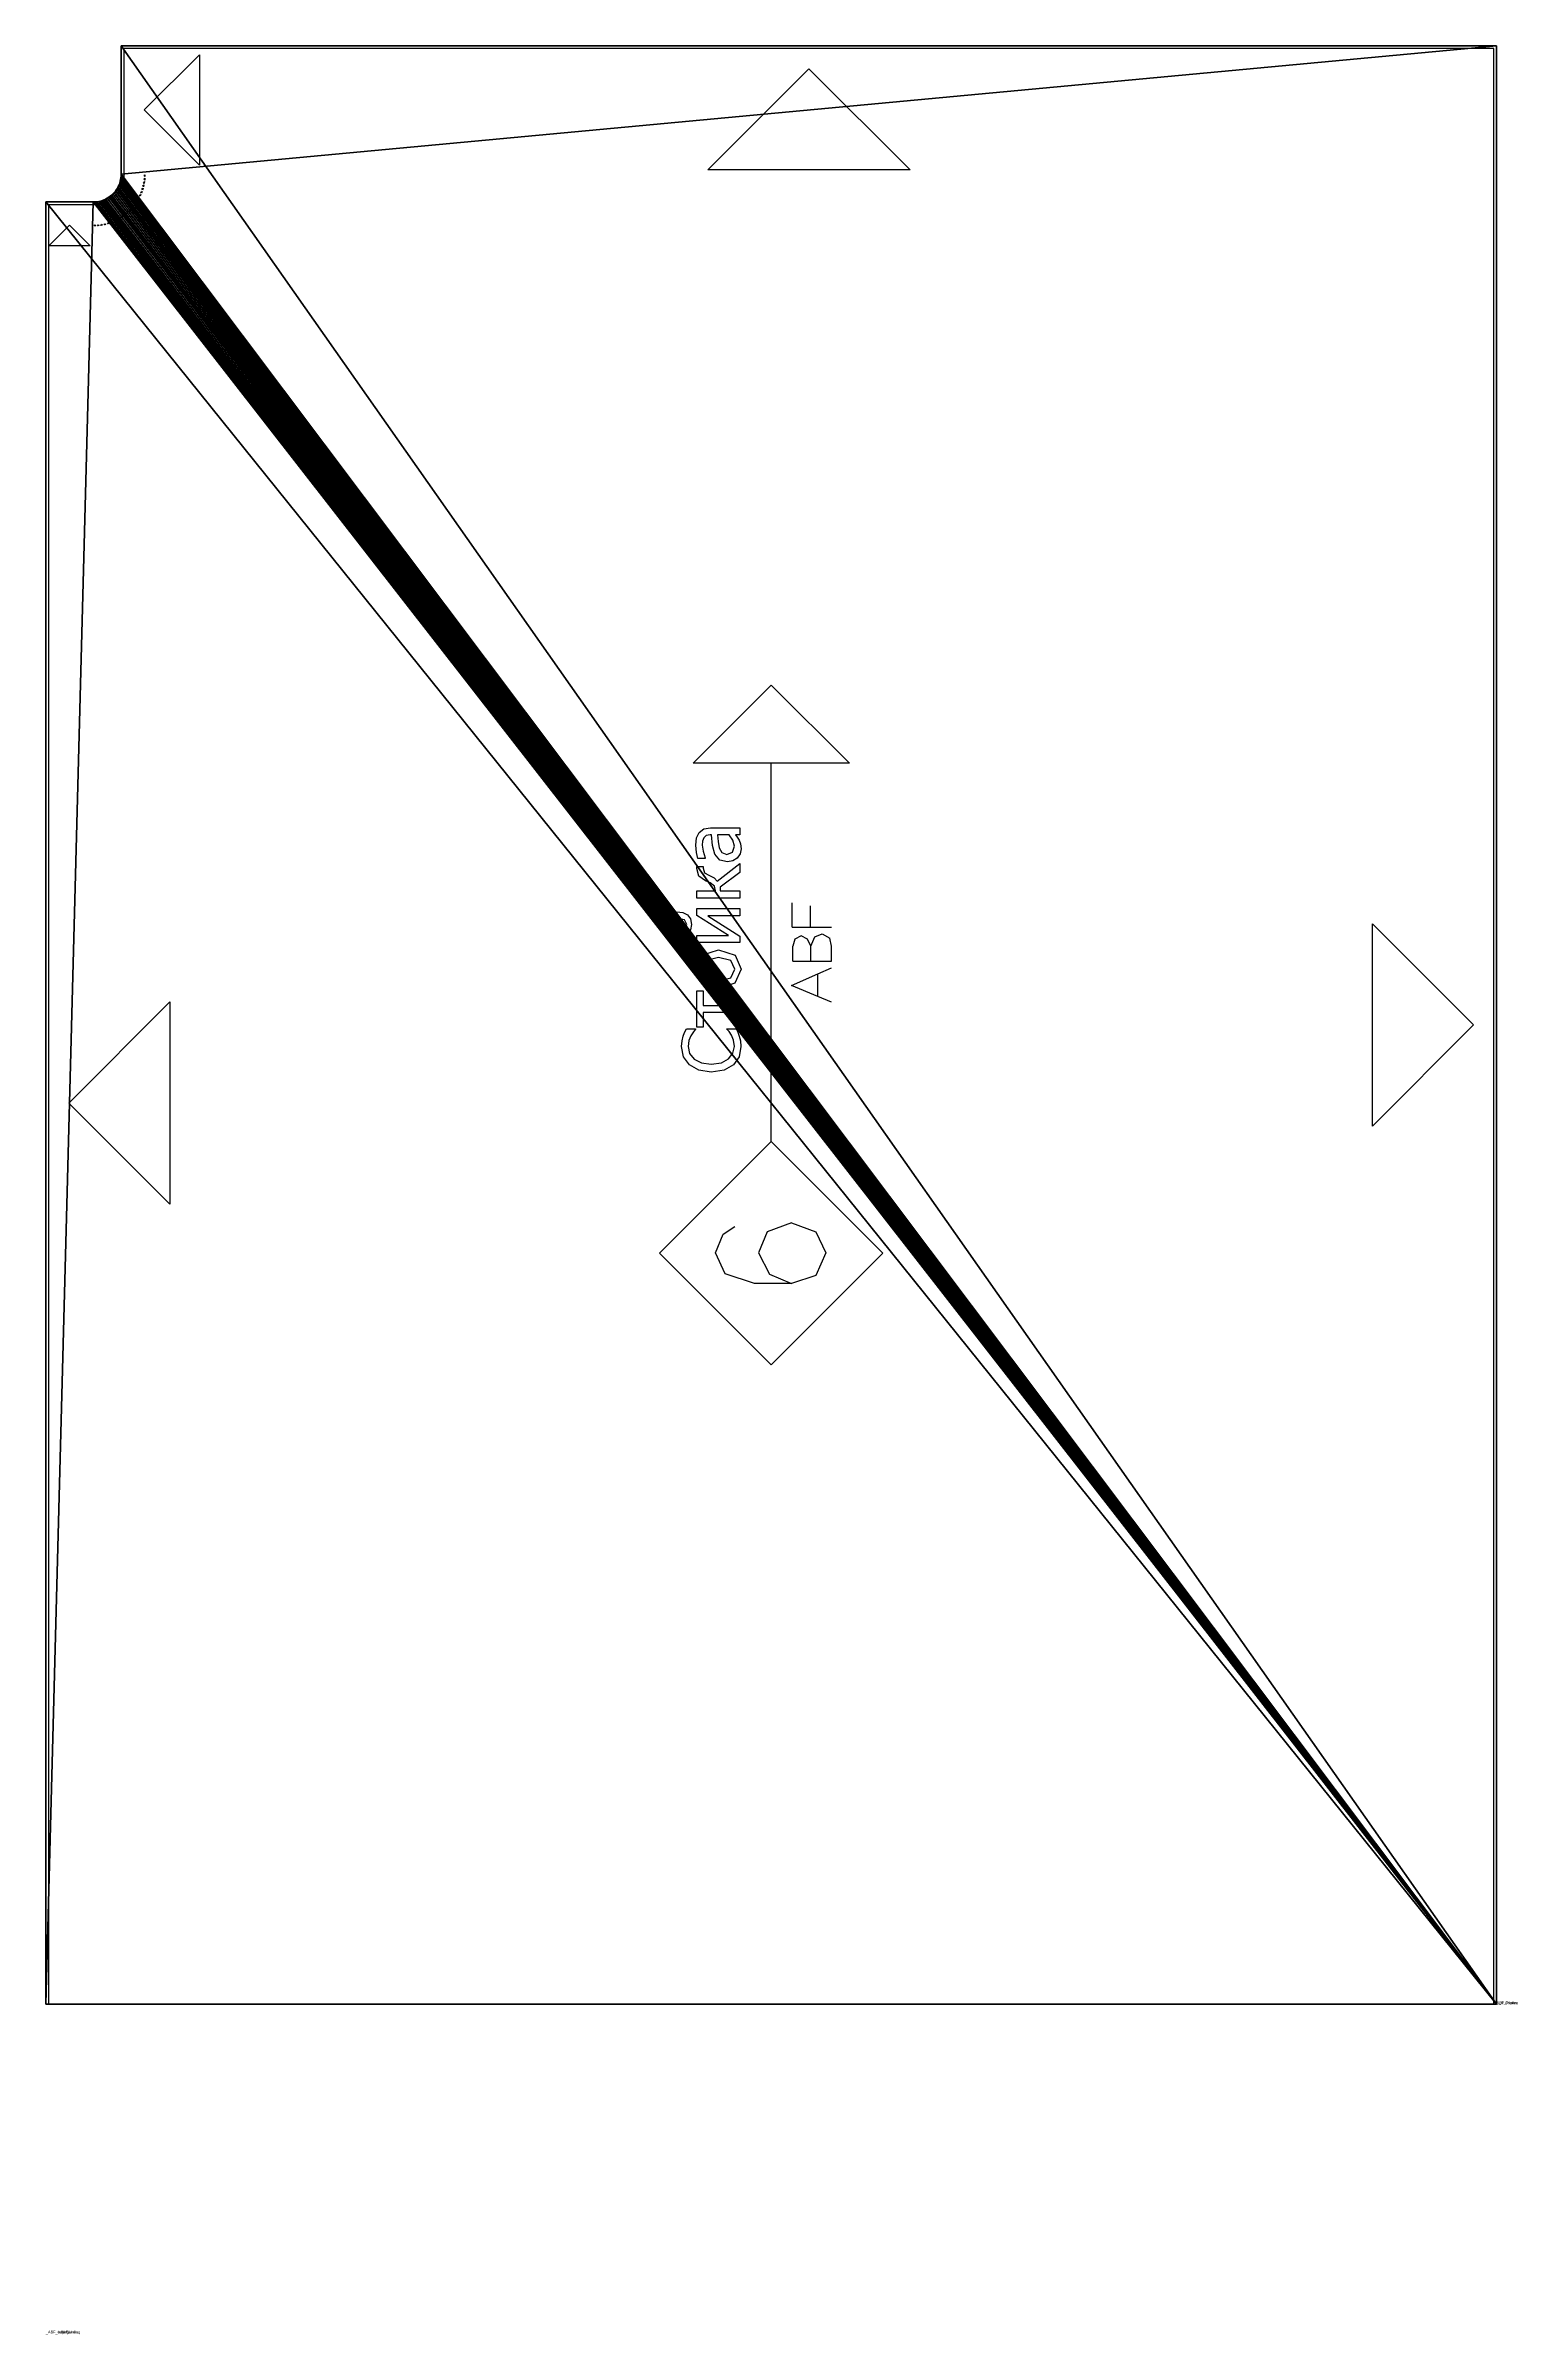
# Model space of a CAD drawing. Extents: x -8243 to 7, y -851 to 702.
# Drawn here: x -520 to 7, y -118 to 702 of the extents above; entities that cross this region are included whole.
import ezdxf

# ---------------------------------------------------------------- set-up
doc = ezdxf.new("R2010")
doc.units = 0
doc.header["$LTSCALE"] = 25.4
doc.layers.get('0').update_dxf_attribs({"color": 13, "linetype": 'CONTINUOUS'})
doc.layers.get('DEFPOINTS').update_dxf_attribs({"linetype": 'CONTINUOUS'})
for name, color, linetype in [('ABF_CUTTINGLINES', 230, 'CONTINUOUS'), ('ABF_EDGEBANDING', 13, 'CONTINUOUS'), ('ABF_LABEL', 144, 'CONTINUOUS')]:
    doc.layers.add(name, color=color, linetype=linetype)
doc.styles.add('ARIAL', font='txt')
doc.dimstyles.new('DIMSTYLE1', dxfattribs={"dimtxt": 490.664626, "dimasz": 12.7, "dimexe": 12.7, "dimexo": 12.7, "dimgap": 2.54, "dimtad": 4, "dimtih": 1, "dimtoh": 1, "dimzin": 0, "dimcen": 0.09, "dimazin": 3, "dimtfac": 1, "dimtofl": 0, "dimtmove": 0, "dimatfit": 3})

# ---------------------------------------------------------------- blocks, each defined once
blk = doc.blocks.new('GROUP46_1')
at = {"layer": 'ABF_LABEL', "color": 0}
for p, q in [((20.17, 20.1), (19.98, 21.46)), ((19.98, 21.46), (21.4, 21.46)), ((21.4, 21.46), (21.77, 19.76)), ((23.95, 19.75), (24.34, 21.46)), ((24.34, 21.46), (25.75, 21.46)), ((25.75, 21.46), (25.57, 20.09)), ((-10.73, 13.64), (-10.32, 16.49)), ((-10.32, 16.49), (-9.1, 18.61)), ((-9.1, 18.61), (-7.26, 19.95)), ((-8.62, 15.91), (-8.93, 13.64)), ((-7.76, 17.58), (-8.62, 15.91)), ((-6.46, 18.59), (-7.76, 17.58)), ((-7.26, 19.95), (-4.87, 20.41)), ((-4.88, 18.93), (-6.46, 18.59)), ((-3.53, 18.75), (-4.88, 18.93)), ((-4.87, 20.41), (-3.63, 20.31)), ((-3.63, 20.31), (-2.57, 20.07)), ((-2.44, 18.31), (-3.53, 18.75)), ((-2.57, 20.07), (-1.71, 19.74)), ((-1.56, 17.72), (-2.44, 18.31)), ((-1.71, 19.74), (-0.84, 19.3)), ((-0.98, 17.21), (-1.56, 17.72)), ((-0.84, 17.21), (-0.98, 17.21)), ((-0.84, 19.3), (-0.84, 17.21)), ((-0.5, 15.47), (-0.5, 16.91)), ((-0.5, 16.91), (7.8, 16.91)), ((7.8, 16.91), (7.8, 15.47)), ((8.33, 12.02), (9.54, 15.83)), ((9.54, 15.83), (12.71, 17.18)), ((12.71, 15.77), (10.73, 14.84)), ((12.71, 17.18), (15.88, 15.83)), ((14.68, 14.84), (12.71, 15.77)), ((15.88, 15.83), (17.07, 12.02)), ((18.77, 7.13), (18.77, 16.91)), ((18.77, 16.91), (20.39, 16.91)), ((20.71, 19.05), (20.17, 20.1)), ((20.39, 16.91), (20.39, 9.73)), ((20.39, 9.73), (24.95, 16.91)), ((21.62, 18.36), (20.71, 19.05)), ((22.87, 18.12), (21.62, 18.36)), ((21.77, 19.76), (22.87, 19.23)), ((22.87, 19.23), (23.95, 19.75)), ((24.15, 18.35), (22.87, 18.12)), ((25.05, 19.05), (24.15, 18.35)), ((24.95, 16.91), (26.49, 16.91)), ((25.57, 20.09), (25.05, 19.05)), ((26.49, 16.91), (26.49, 7.13)), ((28.87, 7.13), (28.87, 16.91)), ((28.87, 16.91), (30.52, 16.91)), ((30.52, 16.91), (30.52, 12.66)), ((32.78, 14.94), (33.85, 16.47)), ((33.85, 16.47), (35.63, 16.91)), ((35.63, 16.91), (36.07, 16.91)), ((36.07, 16.91), (36.07, 15.49)), ((37.92, 16.7), (39.23, 16.99)), ((37.92, 15.03), (37.92, 16.7)), ((39.23, 16.99), (40.91, 17.15)), ((40.9, 15.7), (39.56, 15.52)), ((41.84, 15.63), (40.9, 15.7)), ((40.91, 17.15), (42.61, 16.99)), ((42.61, 15.36), (41.84, 15.63)), ((42.61, 16.99), (43.85, 16.42)), ((43.85, 16.42), (44.65, 15.38)), ((-58.86, 3.84), (-56.62, 10.5)), ((-56.62, 10.5), (-51.9, 12.65)), ((-51.9, 12.65), (-47.61, 10.97)), ((-47.61, 10.97), (-45.88, 8.27)), ((-10.3, 10.72), (-10.73, 13.64)), ((-9.1, 8.6), (-10.3, 10.72)), ((-8.93, 13.64), (-8.61, 11.33)), ((-8.61, 11.33), (-7.72, 9.7)), ((2.82, 15.47), (-0.5, 15.47)), ((2.82, 7.13), (2.82, 15.47)), ((7.8, 15.47), (4.47, 15.47)), ((4.47, 15.47), (4.47, 7.13)), ((9.5, 8.25), (8.33, 12.02)), ((10.73, 14.84), (10.03, 12.02)), ((10.03, 12.02), (10.73, 9.23)), ((15.38, 12.02), (14.68, 14.84)), ((14.68, 9.21), (15.38, 12.02)), ((17.07, 12.02), (15.88, 8.2)), ((24.86, 14.43), (20.25, 7.13)), ((24.86, 7.13), (24.86, 14.43)), ((30.52, 12.66), (31.61, 12.92)), ((31.34, 11.64), (30.52, 11.64)), ((30.52, 11.64), (30.52, 7.13)), ((34.7, 7.13), (31.34, 11.64)), ((31.61, 12.92), (32.38, 13.93)), ((32.38, 13.93), (32.59, 14.43)), ((32.59, 14.43), (32.78, 14.94)), ((33.5, 12.98), (32.76, 12.33)), ((32.76, 12.33), (36.75, 7.13)), ((34.08, 14.17), (33.5, 12.98)), ((34.66, 15.21), (34.08, 14.17)), ((35.7, 15.49), (34.66, 15.21)), ((36.07, 15.49), (35.7, 15.49)), ((37.12, 9.97), (37.55, 11.7)), ((37.55, 11.7), (38.91, 12.83)), ((38.02, 15.03), (37.92, 15.03)), ((39.56, 15.52), (38.02, 15.03)), ((39.25, 11.23), (38.82, 10.07)), ((38.91, 12.83), (40.85, 13.35)), ((40.34, 11.85), (39.25, 11.23)), ((41.79, 12.11), (40.34, 11.85)), ((40.85, 13.35), (43.27, 13.57)), ((43.27, 12.25), (41.79, 12.11)), ((43.1, 14.82), (42.61, 15.36)), ((43.27, 13.88), (43.1, 14.82)), ((43.27, 13.57), (43.27, 13.88)), ((43.27, 9.54), (43.27, 12.25)), ((44.65, 15.38), (44.91, 13.82)), ((44.91, 13.82), (44.91, 7.13)), ((-7.24, 7.32), (-9.1, 8.6)), ((-7.72, 9.7), (-6.44, 8.72)), ((-4.89, 6.89), (-7.24, 7.32)), ((-6.44, 8.72), (-4.88, 8.39)), ((-3.63, 6.99), (-4.89, 6.89)), ((-4.88, 8.39), (-3.49, 8.57)), ((-2.57, 7.27), (-3.63, 6.99)), ((-3.49, 8.57), (-2.35, 9.04)), ((-1.65, 7.63), (-2.57, 7.27)), ((-2.35, 9.04), (-1.52, 9.6)), ((-0.84, 8.01), (-1.65, 7.63)), ((-1.52, 9.6), (-0.97, 10.08)), ((-0.97, 10.08), (-0.84, 10.08)), ((-0.84, 10.08), (-0.84, 8.01)), ((4.47, 7.13), (2.82, 7.13)), ((12.71, 6.86), (9.5, 8.25)), ((10.73, 9.23), (12.71, 8.28)), ((12.71, 8.28), (14.68, 9.21)), ((15.88, 8.2), (12.71, 6.86)), ((20.25, 7.13), (18.77, 7.13)), ((26.49, 7.13), (24.86, 7.13)), ((30.52, 7.13), (28.87, 7.13)), ((36.75, 7.13), (34.7, 7.13)), ((37.36, 8.72), (37.12, 9.97)), ((37.99, 7.73), (37.36, 8.72)), ((38.95, 7.09), (37.99, 7.73)), ((38.82, 10.07), (39.3, 8.8)), ((40.09, 6.86), (38.95, 7.09)), ((39.3, 8.8), (40.68, 8.37)), ((41.24, 6.98), (40.09, 6.86)), ((40.68, 8.37), (42.09, 8.71)), ((42.08, 7.33), (41.24, 6.98)), ((42.73, 7.76), (42.08, 7.33)), ((42.09, 8.71), (43.27, 9.54)), ((43.27, 8.17), (42.73, 7.76)), ((43.27, 7.13), (43.27, 8.17)), ((44.91, 7.13), (43.27, 7.13)), ((-58.86, -4.58), (-58.86, 3.84)), ((-56.7, 0.41), (-58.86, -4.58)), ((-51.9, 2.88), (-56.7, 0.41)), ((-47.11, 0.95), (-51.9, 2.88)), ((-45.05, -4.58), (-47.11, 0.95)), ((-26.55, 0), (59.57, 0)), ((-57.02, -10.14), (-58.86, -4.58)), ((-45.05, -4.58), (-47.05, -10.14)), ((6.49, -10.57), (8.95, -4.58)), ((8.95, -4.58), (11.61, -10.57)), ((14.53, -4.88), (17.96, -4.88)), ((14.53, -4.88), (14.53, -8.98)), ((19.51, -5.38), (17.96, -4.88)), ((22.27, -4.79), (22.27, -8.97)), ((22.27, -4.79), (27.81, -4.79)), ((-51.9, -12.45), (-57.02, -10.14)), ((-47.05, -10.14), (-51.9, -12.45)), ((14.53, -8.98), (14.53, -13.72)), ((14.53, -8.98), (17.96, -8.98)), ((17.96, -8.98), (19.55, -8.25)), ((17.96, -8.98), (20.04, -9.9)), ((20.29, -6.84), (19.51, -5.38)), ((19.55, -8.25), (20.29, -6.84)), ((20.04, -9.9), (20.74, -11.59)), ((22.27, -8.97), (27.09, -8.97)), ((22.27, -8.97), (22.27, -13.72)), ((5.21, -13.72), (6.49, -10.57)), ((6.49, -10.57), (11.61, -10.57)), ((11.61, -10.57), (13.01, -13.72)), ((14.53, -13.72), (17.96, -13.72)), ((17.96, -13.72), (19.76, -13.36)), ((20.74, -11.59), (19.76, -13.36))]:
    blk.add_line(p, q, dxfattribs=at)
for points in [[(-26.55, 0, 0), (-51.95, -25.4, 0), (-77.35, 0, 0), (-51.95, 25.4, 0), (-26.55, 0, 0)], [(59.57, 17.78, 0), (77.35, 0, 0), (59.57, -17.78, 0), (59.57, 17.78, 0)]]:
    blk.add_polyline3d(points, close=True, dxfattribs=at)
blk = doc.blocks.new('GROUP33_1')
at = {"layer": 'ABF_CUTTINGLINES', "color": 0}
blk.add_polyline3d([(27.97, 773.28, 0), (27.9, 772.56, 0), (27.79, 771.85, 0), (27.62, 771.15, 0), (27.41, 770.46, 0), (27.16, 769.79, 0), (26.86, 769.13, 0), (26.52, 768.5, 0), (26.14, 767.89, 0), (25.72, 767.3, 0), (25.27, 766.75, 0), (24.78, 766.22, 0), (24.25, 765.73, 0), (23.69, 765.27, 0), (23.11, 764.85, 0), (22.5, 764.47, 0), (21.86, 764.13, 0), (21.21, 763.84, 0), (20.53, 763.58, 0), (19.84, 763.37, 0), (19.14, 763.21, 0), (18.43, 763.09, 0), (17.72, 763.02, 0), (17.01, 763, 0), (1, 763, 0), (1, 118, 0), (519, 118, 0), (519, 819, 0), (28, 819, 0), (28, 773.98, 0), (27.97, 773.28, 0)], close=True, dxfattribs=at)
blk = doc.blocks.new('GROUP34_1')
at = {"layer": 'ABF_EDGEBANDING', "color": 0}
for points in [[(35.24, 797, 0), (55.02, 816.78, 0), (55.02, 777.22, 0), (35.24, 797, 0)], [(273.5, 811.75, 0), (309.74, 775.52, 0), (237.26, 775.52, 0), (273.5, 811.75, 0)], [(34.99, 771.03, 0), (35.37, 771.3, 0), (35.26, 770.65, 0), (34.99, 771.03, 0)], [(35.15, 772.21, 0), (35.51, 772.51, 0), (35.44, 771.85, 0), (35.15, 772.21, 0)], [(35.23, 773.4, 0), (35.52, 773.68, 0), (35.5, 773.11, 0), (35.23, 773.4, 0)], [(31.82, 763.37, 0), (32.28, 763.45, 0), (31.9, 762.92, 0), (31.82, 763.37, 0)], [(32.49, 764.37, 0), (32.94, 764.47, 0), (32.59, 763.92, 0), (32.49, 764.37, 0)], [(33.08, 765.4, 0), (33.53, 765.54, 0), (33.22, 764.96, 0), (33.08, 765.4, 0)], [(33.61, 766.47, 0), (34.05, 766.63, 0), (33.78, 766.04, 0), (33.61, 766.47, 0)], [(34.07, 767.57, 0), (34.49, 767.77, 0), (34.26, 767.15, 0), (34.07, 767.57, 0)], [(34.45, 768.7, 0), (34.86, 768.92, 0), (34.67, 768.3, 0), (34.45, 768.7, 0)], [(34.76, 769.86, 0), (35.16, 770.1, 0), (35.01, 769.46, 0), (34.76, 769.86, 0)], [(8.5, 755.75, 0), (15.94, 748.31, 0), (1.06, 748.31, 0), (8.5, 755.75, 0)], [(17.59, 755.77, 0), (17.89, 755.49, 0), (17.31, 755.47, 0), (17.59, 755.77, 0)], [(18.78, 755.85, 0), (19.14, 755.55, 0), (18.49, 755.49, 0), (18.78, 755.85, 0)], [(19.97, 756, 0), (20.34, 755.73, 0), (19.7, 755.63, 0), (19.97, 756, 0)], [(21.14, 756.23, 0), (21.53, 755.99, 0), (20.89, 755.84, 0), (21.14, 756.23, 0)], [(22.29, 756.54, 0), (22.7, 756.33, 0), (22.07, 756.14, 0), (22.29, 756.54, 0)], [(23.42, 756.93, 0), (23.84, 756.74, 0), (23.23, 756.51, 0), (23.42, 756.93, 0)], [(24.53, 757.38, 0), (24.96, 757.22, 0), (24.36, 756.95, 0), (24.53, 757.38, 0)], [(25.6, 757.91, 0), (26.04, 757.78, 0), (25.46, 757.47, 0), (25.6, 757.91, 0)], [(26.63, 758.51, 0), (27.08, 758.4, 0), (26.52, 758.06, 0), (26.63, 758.51, 0)], [(27.62, 759.17, 0), (28.08, 759.1, 0), (27.55, 758.72, 0), (27.62, 759.17, 0)], [(28.57, 759.9, 0), (29.03, 759.85, 0), (28.52, 759.44, 0), (28.57, 759.9, 0)], [(29.47, 760.69, 0), (29.93, 760.67, 0), (29.45, 760.22, 0), (29.47, 760.69, 0)], [(30.31, 761.53, 0), (30.77, 761.54, 0), (30.33, 761.07, 0), (30.31, 761.53, 0)], [(31.1, 762.43, 0), (31.56, 762.47, 0), (31.14, 761.97, 0), (31.1, 762.43, 0)], [(511.75, 469, 0), (475.52, 432.76, 0), (475.52, 505.24, 0), (511.75, 469, 0)], [(8.25, 441, 0), (44.48, 477.24, 0), (44.48, 404.76, 0), (8.25, 441, 0)]]:
    blk.add_polyline3d(points, close=True, dxfattribs=at)
blk = doc.blocks.new('_______2')
at = {"color": 0}
for p, q in [((27, 820, 18), (520, 820, 18)), ((27, 820, 18), (27, 774, 18)), ((27, 820), (27, 820, 18)), ((27, 820, 18), (520, 820, 18)), ((27, 820), (520, 820)), ((27, 820), (27, 774)), ((27, 820), (520, 820)), ((27, 820), (27, 774)), ((27, 820, 18), (27, 774, 18)), ((27, 820), (27, 820, 18)), ((520, 820, 18), (520, 118, 18)), ((520, 820), (520, 118)), ((520, 820, 18), (520, 820)), ((520, 820, 18), (520, 118, 18)), ((520, 820, 18), (520, 820)), ((520, 820), (520, 118)), ((26.66, 771.41, 18), (26.47, 770.79, 18)), ((26.47, 770.79), (26.66, 771.41)), ((26.47, 770.79), (26.66, 771.41)), ((26.66, 771.41, 18), (26.47, 770.79, 18)), ((26.8, 772.05, 18), (26.66, 771.41, 18)), ((26.66, 771.41), (26.8, 772.05)), ((26.66, 771.41), (26.8, 772.05)), ((26.8, 772.05, 18), (26.66, 771.41, 18)), ((26.66, 771.41, 18), (26.66, 771.41)), ((26.66, 771.41, 18), (26.66, 771.41)), ((26.91, 772.69, 18), (26.8, 772.05, 18)), ((26.8, 772.05), (26.91, 772.69)), ((26.8, 772.05), (26.91, 772.69)), ((26.91, 772.69, 18), (26.8, 772.05, 18)), ((26.8, 772.05, 18), (26.8, 772.05)), ((26.8, 772.05, 18), (26.8, 772.05)), ((26.98, 773.35, 18), (26.91, 772.69, 18)), ((26.91, 772.69), (26.98, 773.35)), ((26.91, 772.69), (26.98, 773.35)), ((26.98, 773.35, 18), (26.91, 772.69, 18)), ((26.91, 772.69, 18), (26.91, 772.69)), ((26.91, 772.69, 18), (26.91, 772.69)), ((27, 774, 18), (26.98, 773.35, 18)), ((27, 774), (26.98, 773.35)), ((27, 774), (26.98, 773.35)), ((27, 774, 18), (26.98, 773.35, 18)), ((26.98, 773.35, 18), (26.98, 773.35)), ((26.98, 773.35, 18), (26.98, 773.35)), ((27, 774), (27, 774, 18)), ((27, 774), (27, 774, 18)), ((0, 118, 18), (0, 764, 18)), ((0, 764), (0, 764, 18)), ((0, 118), (0, 764)), ((17, 764, 18), (0, 764, 18)), ((0, 118, 18), (0, 764, 18)), ((0, 118), (0, 764)), ((17, 764), (0, 764)), ((17, 764, 18), (0, 764, 18)), ((17, 764), (0, 764)), ((0, 764), (0, 764, 18)), ((17.65, 764.02, 18), (17, 764, 18)), ((17.65, 764.02), (17, 764)), ((17.65, 764.02), (17, 764)), ((17.65, 764.02, 18), (17, 764, 18)), ((17, 764), (17, 764, 18)), ((17, 764), (17, 764, 18)), ((18.3, 764.09, 18), (17.65, 764.02, 18)), ((17.65, 764.02), (18.3, 764.09)), ((17.65, 764.02), (18.3, 764.09)), ((18.3, 764.09, 18), (17.65, 764.02, 18)), ((17.65, 764.02, 18), (17.65, 764.02)), ((17.65, 764.02, 18), (17.65, 764.02)), ((18.95, 764.19, 18), (18.3, 764.09, 18)), ((18.3, 764.09), (18.95, 764.19)), ((18.3, 764.09), (18.95, 764.19)), ((18.95, 764.19, 18), (18.3, 764.09, 18)), ((18.3, 764.09, 18), (18.3, 764.09)), ((18.3, 764.09, 18), (18.3, 764.09)), ((19.58, 764.34, 18), (18.95, 764.19, 18)), ((18.95, 764.19), (19.58, 764.34)), ((18.95, 764.19), (19.58, 764.34)), ((19.58, 764.34, 18), (18.95, 764.19, 18)), ((18.95, 764.19, 18), (18.95, 764.19)), ((18.95, 764.19, 18), (18.95, 764.19)), ((20.21, 764.53, 18), (19.58, 764.34, 18)), ((19.58, 764.34), (20.21, 764.53)), ((19.58, 764.34), (20.21, 764.53)), ((20.21, 764.53, 18), (19.58, 764.34, 18)), ((19.58, 764.34, 18), (19.58, 764.34)), ((19.58, 764.34, 18), (19.58, 764.34)), ((20.82, 764.76, 18), (20.21, 764.53, 18)), ((20.21, 764.53), (20.82, 764.76)), ((20.21, 764.53), (20.82, 764.76)), ((20.82, 764.76, 18), (20.21, 764.53, 18)), ((20.21, 764.53, 18), (20.21, 764.53)), ((20.21, 764.53, 18), (20.21, 764.53)), ((21.42, 765.03, 18), (20.82, 764.76, 18)), ((20.82, 764.76), (21.42, 765.03)), ((20.82, 764.76), (21.42, 765.03)), ((21.42, 765.03, 18), (20.82, 764.76, 18)), ((20.82, 764.76, 18), (20.82, 764.76)), ((20.82, 764.76, 18), (20.82, 764.76)), ((22, 765.34, 18), (21.42, 765.03, 18)), ((21.42, 765.03), (22, 765.34)), ((21.42, 765.03), (22, 765.34)), ((22, 765.34, 18), (21.42, 765.03, 18)), ((21.42, 765.03, 18), (21.42, 765.03)), ((21.42, 765.03, 18), (21.42, 765.03)), ((22.55, 765.69, 18), (22, 765.34, 18)), ((22, 765.34), (22.55, 765.69)), ((22, 765.34), (22.55, 765.69)), ((22.55, 765.69, 18), (22, 765.34, 18)), ((22, 765.34, 18), (22, 765.34)), ((22, 765.34, 18), (22, 765.34)), ((23.08, 766.07, 18), (22.55, 765.69, 18)), ((22.55, 765.69), (23.08, 766.07)), ((22.55, 765.69), (23.08, 766.07)), ((23.08, 766.07, 18), (22.55, 765.69, 18)), ((22.55, 765.69, 18), (22.55, 765.69)), ((22.55, 765.69, 18), (22.55, 765.69)), ((23.59, 766.48, 18), (23.08, 766.07, 18)), ((23.08, 766.07), (23.59, 766.48)), ((23.08, 766.07), (23.59, 766.48)), ((23.59, 766.48, 18), (23.08, 766.07, 18)), ((23.08, 766.07, 18), (23.08, 766.07)), ((23.08, 766.07, 18), (23.08, 766.07)), ((24.07, 766.93, 18), (23.59, 766.48, 18)), ((23.59, 766.48), (24.07, 766.93)), ((23.59, 766.48), (24.07, 766.93)), ((24.07, 766.93, 18), (23.59, 766.48, 18)), ((23.59, 766.48, 18), (23.59, 766.48)), ((23.59, 766.48, 18), (23.59, 766.48)), ((24.51, 767.41, 18), (24.07, 766.93, 18)), ((24.07, 766.93), (24.51, 767.41)), ((24.07, 766.93), (24.51, 767.41)), ((24.51, 767.41, 18), (24.07, 766.93, 18)), ((24.07, 766.93, 18), (24.07, 766.93)), ((24.07, 766.93, 18), (24.07, 766.93)), ((24.93, 767.91, 18), (24.51, 767.41, 18)), ((24.51, 767.41), (24.93, 767.91)), ((24.51, 767.41), (24.93, 767.91)), ((24.93, 767.91, 18), (24.51, 767.41, 18)), ((24.51, 767.41, 18), (24.51, 767.41)), ((24.51, 767.41, 18), (24.51, 767.41)), ((25.31, 768.44, 18), (24.93, 767.91, 18)), ((24.93, 767.91), (25.31, 768.44)), ((24.93, 767.91), (25.31, 768.44)), ((25.31, 768.44, 18), (24.93, 767.91, 18)), ((24.93, 767.91, 18), (24.93, 767.91)), ((24.93, 767.91, 18), (24.93, 767.91)), ((25.66, 769, 18), (25.31, 768.44, 18)), ((25.31, 768.44), (25.66, 769)), ((25.31, 768.44), (25.66, 769)), ((25.66, 769, 18), (25.31, 768.44, 18)), ((25.31, 768.44, 18), (25.31, 768.44)), ((25.31, 768.44, 18), (25.31, 768.44)), ((25.97, 769.58, 18), (25.66, 769, 18)), ((25.66, 769), (25.97, 769.58)), ((25.66, 769), (25.97, 769.58)), ((25.97, 769.58, 18), (25.66, 769, 18)), ((25.66, 769, 18), (25.66, 769)), ((25.66, 769, 18), (25.66, 769)), ((26.24, 770.17, 18), (25.97, 769.58, 18)), ((25.97, 769.58), (26.24, 770.17)), ((25.97, 769.58), (26.24, 770.17)), ((26.24, 770.17, 18), (25.97, 769.58, 18)), ((25.97, 769.58, 18), (25.97, 769.58)), ((25.97, 769.58, 18), (25.97, 769.58)), ((26.47, 770.79, 18), (26.24, 770.17, 18)), ((26.24, 770.17), (26.47, 770.79)), ((26.24, 770.17), (26.47, 770.79)), ((26.47, 770.79, 18), (26.24, 770.17, 18)), ((26.24, 770.17, 18), (26.24, 770.17)), ((26.24, 770.17, 18), (26.24, 770.17)), ((26.47, 770.79, 18), (26.47, 770.79)), ((26.47, 770.79, 18), (26.47, 770.79)), ((0, 118, 18), (0, 118)), ((520, 118, 18), (0, 118, 18)), ((520, 118, 18), (0, 118, 18)), ((0, 118, 18), (0, 118)), ((520, 118), (0, 118)), ((520, 118), (0, 118)), ((520, 118, 18), (520, 118)), ((520, 118, 18), (520, 118))]:
    blk.add_line(p, q, dxfattribs=at)
at = {"layer": 'ABF_CUTTINGLINES', "color": 0}
ref = blk.add_blockref('GROUP33_1', (0, 0, 18), dxfattribs=at)
ref.add_attrib('Skp_GroupInstanceName', '_ABF_cuttingLines', (0, 0), dxfattribs={"layer": '0', "height": 1})
at = {"layer": 'ABF_EDGEBANDING', "color": 0}
ref = blk.add_blockref('GROUP34_1', (0, 0, 18), dxfattribs=at)
ref.add_attrib('Skp_GroupInstanceName', '_ABF_edgeBanding', (0, 0), dxfattribs={"layer": '0', "height": 1})
at = {"layer": 'ABF_LABEL', "color": 0}
ref = blk.add_blockref('GROUP46_1', (260, 469, 18), dxfattribs=dict(at, xscale=1.574803149606299, yscale=1.574803149606299, rotation=90))
ref.add_attrib('Skp_GroupInstanceName', '_ABF_Label', (0, 0), dxfattribs={"layer": '0', "height": 1})
at = {"color": 7}
mesh = blk.add_polyface(dxfattribs=at)
corners = [(520, 118, 18), (0, 764, 18), (0, 118, 18), (17, 764, 18), (17.65, 764.02, 18), (18.3, 764.09, 18), (18.95, 764.19, 18), (19.58, 764.34, 18), (20.21, 764.53, 18), (20.82, 764.76, 18), (21.42, 765.03, 18), (22, 765.34, 18), (22.55, 765.69, 18), (23.08, 766.07, 18), (23.59, 766.48, 18), (24.07, 766.93, 18), (24.51, 767.41, 18), (24.93, 767.91, 18), (25.31, 768.44, 18), (25.66, 769, 18), (25.97, 769.58, 18), (26.24, 770.17, 18), (26.47, 770.79, 18), (26.66, 771.41, 18), (26.8, 772.05, 18), (26.91, 772.69, 18), (26.98, 773.35, 18), (27, 774, 18), (27, 820, 18), (520, 820, 18)]
mesh.append_faces([[corners[k] for k in face] for face in [(0, 1, 2), (28, 0, 29)]], dxfattribs={"vtx0": -1, "color": 7})
mesh.append_faces([[corners[k] for k in face] for face in [(1, 0, 3), (3, 0, 4), (4, 0, 5), (5, 0, 6), (6, 0, 7), (7, 0, 8), (8, 0, 9), (9, 0, 10), (10, 0, 11), (11, 0, 12), (12, 0, 13), (13, 0, 14), (14, 0, 15), (15, 0, 16), (16, 0, 17), (17, 0, 18), (18, 0, 19), (19, 0, 20), (20, 0, 21), (21, 0, 22), (22, 0, 23), (23, 0, 24), (24, 0, 25), (25, 0, 26), (26, 0, 27), (27, 0, 28)]], dxfattribs={"vtx0": -1, "vtx1": -1, "color": 7})
at = {"color": 0}
mesh = blk.add_polyface(dxfattribs=at)
corners = [(520, 820), (27, 774), (27, 820), (17, 764), (0, 118), (0, 764), (520, 118), (17.65, 764.02), (18.3, 764.09), (18.95, 764.19), (19.58, 764.34), (20.21, 764.53), (20.82, 764.76), (21.42, 765.03), (22, 765.34), (22.55, 765.69), (23.08, 766.07), (23.59, 766.48), (24.07, 766.93), (24.51, 767.41), (24.93, 767.91), (25.31, 768.44), (25.66, 769), (25.97, 769.58), (26.24, 770.17), (26.47, 770.79), (26.66, 771.41), (26.8, 772.05), (26.91, 772.69), (26.98, 773.35)]
mesh.append_faces([[corners[k] for k in face] for face in [(0, 1, 2), (3, 4, 5)]], dxfattribs={"vtx0": -1, "color": 0})
mesh.append_faces([[corners[k] for k in face] for face in [(4, 3, 6), (6, 1, 0)]], dxfattribs={"vtx0": -1, "vtx1": -1, "color": 0})
mesh.append_faces([[corners[k] for k in face] for face in [(6, 3, 7), (6, 7, 8), (6, 8, 9), (6, 9, 10), (6, 10, 11), (6, 11, 12), (6, 12, 13), (6, 13, 14), (6, 14, 15), (6, 15, 16), (6, 16, 17), (6, 17, 18), (6, 18, 19), (6, 19, 20), (6, 20, 21), (6, 21, 22), (6, 22, 23), (6, 23, 24), (6, 24, 25), (6, 25, 26), (6, 26, 27), (6, 27, 28), (6, 28, 29), (6, 29, 1)]], dxfattribs={"vtx0": -1, "vtx2": -1, "color": 0})
mesh = blk.add_polyface(dxfattribs=at)
corners = [(27, 820), (520, 820, 18), (520, 820), (27, 820, 18)]
mesh.append_faces([[corners[k] for k in face] for face in [(0, 1, 2), (1, 0, 3)]], dxfattribs={"vtx0": -1, "color": 0})
mesh = blk.add_polyface(dxfattribs=at)
corners = [(27, 820, 18), (27, 774), (27, 774, 18), (27, 820)]
mesh.append_faces([[corners[k] for k in face] for face in [(0, 1, 2), (1, 0, 3)]], dxfattribs={"vtx0": -1, "color": 0})
mesh = blk.add_polyface(dxfattribs=at)
corners = [(520, 820), (520, 118, 18), (520, 118), (520, 820, 18)]
mesh.append_faces([[corners[k] for k in face] for face in [(0, 1, 2), (1, 0, 3)]], dxfattribs={"vtx0": -1, "color": 0})
mesh = blk.add_polyface(dxfattribs=at)
corners = [(26.66, 771.41, 18), (26.47, 770.79), (26.47, 770.79, 18), (26.66, 771.41)]
mesh.append_faces([[corners[k] for k in face] for face in [(0, 1, 2), (1, 0, 3)]], dxfattribs={"vtx0": -1, "color": 0})
mesh = blk.add_polyface(dxfattribs=at)
corners = [(26.8, 772.05, 18), (26.66, 771.41), (26.66, 771.41, 18), (26.8, 772.05)]
mesh.append_faces([[corners[k] for k in face] for face in [(0, 1, 2), (1, 0, 3)]], dxfattribs={"vtx0": -1, "color": 0})
mesh = blk.add_polyface(dxfattribs=at)
corners = [(26.91, 772.69, 18), (26.8, 772.05), (26.8, 772.05, 18), (26.91, 772.69)]
mesh.append_faces([[corners[k] for k in face] for face in [(0, 1, 2), (1, 0, 3)]], dxfattribs={"vtx0": -1, "color": 0})
mesh = blk.add_polyface(dxfattribs=at)
corners = [(26.98, 773.35, 18), (26.91, 772.69), (26.91, 772.69, 18), (26.98, 773.35)]
mesh.append_faces([[corners[k] for k in face] for face in [(0, 1, 2), (1, 0, 3)]], dxfattribs={"vtx0": -1, "color": 0})
mesh = blk.add_polyface(dxfattribs=at)
corners = [(27, 774, 18), (26.98, 773.35), (26.98, 773.35, 18), (27, 774)]
mesh.append_faces([[corners[k] for k in face] for face in [(0, 1, 2), (1, 0, 3)]], dxfattribs={"vtx0": -1, "color": 0})
mesh = blk.add_polyface(dxfattribs=at)
corners = [(0, 764, 18), (0, 118), (0, 118, 18), (0, 764)]
mesh.append_faces([[corners[k] for k in face] for face in [(0, 1, 2), (1, 0, 3)]], dxfattribs={"vtx0": -1, "color": 0})
mesh = blk.add_polyface(dxfattribs=at)
corners = [(0, 764, 18), (17, 764), (0, 764), (17, 764, 18)]
mesh.append_faces([[corners[k] for k in face] for face in [(0, 1, 2), (1, 0, 3)]], dxfattribs={"vtx0": -1, "color": 0})
mesh = blk.add_polyface(dxfattribs=at)
corners = [(17, 764), (17.65, 764.02, 18), (17.65, 764.02), (17, 764, 18)]
mesh.append_faces([[corners[k] for k in face] for face in [(0, 1, 2), (1, 0, 3)]], dxfattribs={"vtx0": -1, "color": 0})
mesh = blk.add_polyface(dxfattribs=at)
corners = [(17.65, 764.02), (18.3, 764.09, 18), (18.3, 764.09), (17.65, 764.02, 18)]
mesh.append_faces([[corners[k] for k in face] for face in [(0, 1, 2), (1, 0, 3)]], dxfattribs={"vtx0": -1, "color": 0})
mesh = blk.add_polyface(dxfattribs=at)
corners = [(18.3, 764.09), (18.95, 764.19, 18), (18.95, 764.19), (18.3, 764.09, 18)]
mesh.append_faces([[corners[k] for k in face] for face in [(0, 1, 2), (1, 0, 3)]], dxfattribs={"vtx0": -1, "color": 0})
mesh = blk.add_polyface(dxfattribs=at)
corners = [(18.95, 764.19), (19.58, 764.34, 18), (19.58, 764.34), (18.95, 764.19, 18)]
mesh.append_faces([[corners[k] for k in face] for face in [(0, 1, 2), (1, 0, 3)]], dxfattribs={"vtx0": -1, "color": 0})
mesh = blk.add_polyface(dxfattribs=at)
corners = [(19.58, 764.34), (20.21, 764.53, 18), (20.21, 764.53), (19.58, 764.34, 18)]
mesh.append_faces([[corners[k] for k in face] for face in [(0, 1, 2), (1, 0, 3)]], dxfattribs={"vtx0": -1, "color": 0})
mesh = blk.add_polyface(dxfattribs=at)
corners = [(20.21, 764.53), (20.82, 764.76, 18), (20.82, 764.76), (20.21, 764.53, 18)]
mesh.append_faces([[corners[k] for k in face] for face in [(0, 1, 2), (1, 0, 3)]], dxfattribs={"vtx0": -1, "color": 0})
mesh = blk.add_polyface(dxfattribs=at)
corners = [(20.82, 764.76), (21.42, 765.03, 18), (21.42, 765.03), (20.82, 764.76, 18)]
mesh.append_faces([[corners[k] for k in face] for face in [(0, 1, 2), (1, 0, 3)]], dxfattribs={"vtx0": -1, "color": 0})
mesh = blk.add_polyface(dxfattribs=at)
corners = [(21.42, 765.03), (22, 765.34, 18), (22, 765.34), (21.42, 765.03, 18)]
mesh.append_faces([[corners[k] for k in face] for face in [(0, 1, 2), (1, 0, 3)]], dxfattribs={"vtx0": -1, "color": 0})
mesh = blk.add_polyface(dxfattribs=at)
corners = [(22, 765.34), (22.55, 765.69, 18), (22.55, 765.69), (22, 765.34, 18)]
mesh.append_faces([[corners[k] for k in face] for face in [(0, 1, 2), (1, 0, 3)]], dxfattribs={"vtx0": -1, "color": 0})
mesh = blk.add_polyface(dxfattribs=at)
corners = [(22.55, 765.69), (23.08, 766.07, 18), (23.08, 766.07), (22.55, 765.69, 18)]
mesh.append_faces([[corners[k] for k in face] for face in [(0, 1, 2), (1, 0, 3)]], dxfattribs={"vtx0": -1, "color": 0})
mesh = blk.add_polyface(dxfattribs=at)
corners = [(23.08, 766.07), (23.59, 766.48, 18), (23.59, 766.48), (23.08, 766.07, 18)]
mesh.append_faces([[corners[k] for k in face] for face in [(0, 1, 2), (1, 0, 3)]], dxfattribs={"vtx0": -1, "color": 0})
mesh = blk.add_polyface(dxfattribs=at)
corners = [(23.59, 766.48), (24.07, 766.93, 18), (24.07, 766.93), (23.59, 766.48, 18)]
mesh.append_faces([[corners[k] for k in face] for face in [(0, 1, 2), (1, 0, 3)]], dxfattribs={"vtx0": -1, "color": 0})
mesh = blk.add_polyface(dxfattribs=at)
corners = [(24.51, 767.41, 18), (24.07, 766.93), (24.07, 766.93, 18), (24.51, 767.41)]
mesh.append_faces([[corners[k] for k in face] for face in [(0, 1, 2), (1, 0, 3)]], dxfattribs={"vtx0": -1, "color": 0})
mesh = blk.add_polyface(dxfattribs=at)
corners = [(24.93, 767.91, 18), (24.51, 767.41), (24.51, 767.41, 18), (24.93, 767.91)]
mesh.append_faces([[corners[k] for k in face] for face in [(0, 1, 2), (1, 0, 3)]], dxfattribs={"vtx0": -1, "color": 0})
mesh = blk.add_polyface(dxfattribs=at)
corners = [(25.31, 768.44, 18), (24.93, 767.91), (24.93, 767.91, 18), (25.31, 768.44)]
mesh.append_faces([[corners[k] for k in face] for face in [(0, 1, 2), (1, 0, 3)]], dxfattribs={"vtx0": -1, "color": 0})
mesh = blk.add_polyface(dxfattribs=at)
corners = [(25.66, 769, 18), (25.31, 768.44), (25.31, 768.44, 18), (25.66, 769)]
mesh.append_faces([[corners[k] for k in face] for face in [(0, 1, 2), (1, 0, 3)]], dxfattribs={"vtx0": -1, "color": 0})
mesh = blk.add_polyface(dxfattribs=at)
corners = [(25.97, 769.58, 18), (25.66, 769), (25.66, 769, 18), (25.97, 769.58)]
mesh.append_faces([[corners[k] for k in face] for face in [(0, 1, 2), (1, 0, 3)]], dxfattribs={"vtx0": -1, "color": 0})
mesh = blk.add_polyface(dxfattribs=at)
corners = [(26.24, 770.17, 18), (25.97, 769.58), (25.97, 769.58, 18), (26.24, 770.17)]
mesh.append_faces([[corners[k] for k in face] for face in [(0, 1, 2), (1, 0, 3)]], dxfattribs={"vtx0": -1, "color": 0})
mesh = blk.add_polyface(dxfattribs=at)
corners = [(26.47, 770.79, 18), (26.24, 770.17), (26.24, 770.17, 18), (26.47, 770.79)]
mesh.append_faces([[corners[k] for k in face] for face in [(0, 1, 2), (1, 0, 3)]], dxfattribs={"vtx0": -1, "color": 0})
mesh = blk.add_polyface(dxfattribs=at)
corners = [(520, 118, 18), (0, 118), (520, 118), (0, 118, 18)]
mesh.append_faces([[corners[k] for k in face] for face in [(0, 1, 2), (1, 0, 3)]], dxfattribs={"vtx0": -1, "color": 0})
blk = doc.blocks.new('___18__THICKNESS_18')
at = {"color": 0}
ref = blk.add_blockref('_______2', (-520, -118), dxfattribs=at)
ref.add_attrib('Skp_GroupInstanceName', '__6. Стойка', (0, 0), dxfattribs={"height": 1})
blk = doc.blocks.new('*D7')
at = {"color": 0}
for p, q in [((-520, -194.52), (-520, -212.7)), ((0, -194.52), (0, -212.7)), ((-520, -200), (-8235.33, -200)), ((-12.7, -200), (-507.3, -200))]:
    blk.add_line(p, q, dxfattribs=at)
for points in [[(-507.3, -197.88), (-507.3, -202.12), (-520, -200)], [(-12.7, -202.12), (-12.7, -197.88), (0, -200)]]:
    blk.add_solid(points, dxfattribs=at)
at = {"layer": 'DEFPOINTS', "color": 0}
for p in [(-520, -181.82), (0, -181.82), (-520, -200)]:
    blk.add_point(p, dxfattribs=at)
at = {"color": 0, "style": 'ARIAL'}
blk.add_text('___18__THICKNESS_18', height=490.6646, dxfattribs=at).set_placement((-8232.79, -697.38))
blk = doc.blocks.new('GROUP31_1')
at = {"color": 250}
dim = blk.add_linear_dim(base=(-520, -200), p1=(0, -181.818), p2=(-520, -181.818), text='___18__THICKNESS_18', dimstyle='DIMSTYLE1', override={"dimtih": 0, "dimpost": 'mm'}, dxfattribs=at)
dim.commit()
dim.dimension.update_dxf_attribs({"geometry": '*D7', "text_midpoint": (-4384.013, -520)})

msp = doc.modelspace()

# ---------------------------------------------------------------- block references
at = {"color": 0}
ref = msp.add_blockref('___18__THICKNESS_18', (0, 0), dxfattribs=at)
ref.add_attrib('Skp_ComponentInstanceName', 'ABF_Flatten', (0, 0), dxfattribs={"height": 0.2})
ref = msp.add_blockref('GROUP31_1', (0, 0), dxfattribs=at)
ref.add_attrib('Skp_GroupInstanceName', 'ABF_Flatten', (0, 0), dxfattribs={"height": 1})

doc.saveas('drawing.dxf')
